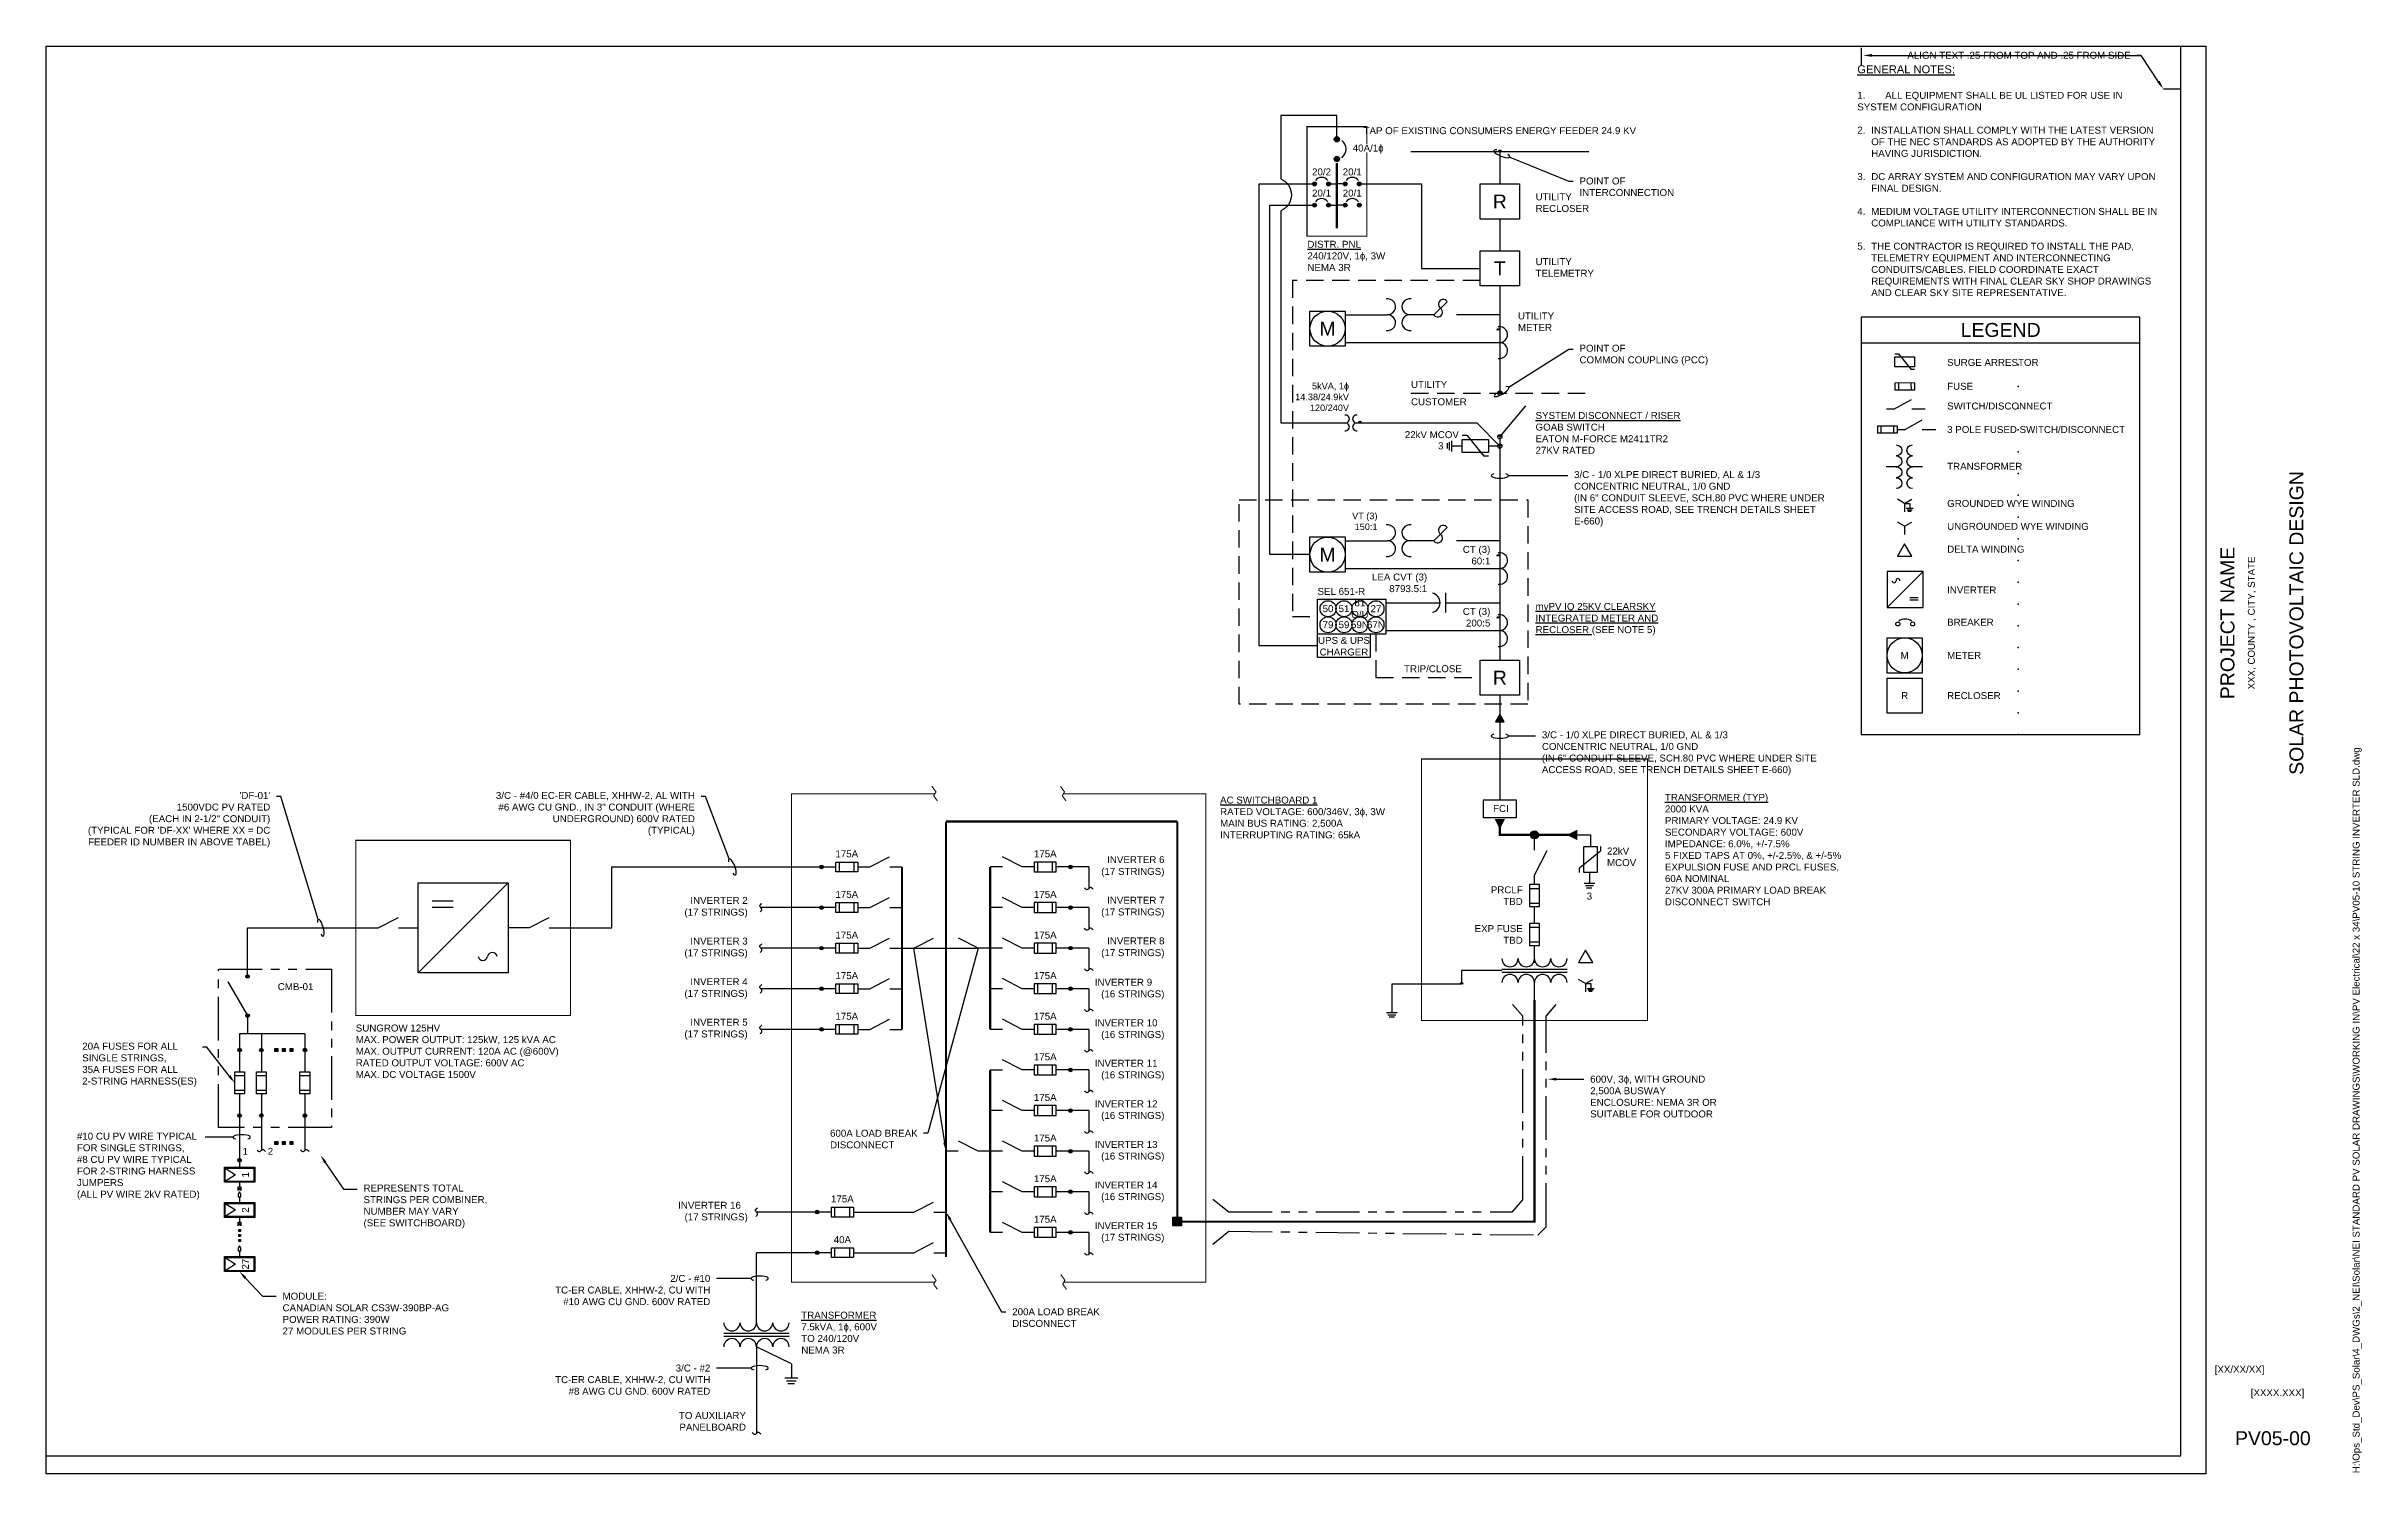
# Paper-space layout 'PV05-10 STRING INVERTER SLD' of a CAD drawing. Header units: feet, sheet in inches. Extents: x 0.9 to 34.1, y 1.2 to 21.7.
# The model-space entities are those that its viewports show. They can reach past a viewport. Long polylines and large blocks are cut down to what shows.
import ezdxf
from ezdxf import colors
from ezdxf.entities.mleader import LeaderData, LeaderLine
from ezdxf.enums import TextEntityAlignment as Align
from ezdxf.math import Vec2, Vec3

# ---------------------------------------------------------------- set-up
doc = ezdxf.new("R2010")
doc.units = ezdxf.units.FT
doc.header["$MEASUREMENT"] = 0
doc.linetypes.add('DASHED2', pattern=[0.375, 0.25, -0.125])
doc.linetypes.add('PHANTOM2', pattern=[1.25, 0.625, -0.125, 0.125, -0.125, 0.125, -0.125])
for name, color, linetype in [('E-1LIN', 4, 'Continuous'), ('E-1LIN-CABL-OH', 4, 'Continuous'), ('E-1LIN-DC-FUSE-355', 170, 'Continuous'), ('E-1LIN-EQPM-COMB-ENCL', 8, 'PHANTOM2'), ('E-1LIN-EQPM-ENCL', 8, 'PHANTOM2'), ('E-1LIN-FUSE', 170, 'Continuous'), ('E-ARRAY-MODULE', 170, 'Continuous'), ('E-TEXT', 7, 'Continuous'), ('G-ANNO-TEXT', 1, 'Continuous'), ('G-ANNO-TTBL', 1, 'Continuous'), ('G-ANNO-TTLB', 165, 'Continuous')]:
    doc.layers.add(name, color=color, linetype=linetype)
doc.layers.add('G-NPLT', color=67, linetype='Continuous', plot=False)
doc.layers.add('VP', color=31, linetype='Continuous', plot=False)
doc.styles.add('NEI-A', font='arial.ttf')

psp = doc.layouts.new('PV05-10 STRING INVERTER SLD')

# ---------------------------------------------------------------- texts
at = {"layer": 'G-ANNO-TTBL', "style": 'NEI-A'}
psp.add_text('XXX, COUNTY , CITY, STATE', height=0.1, rotation=90, dxfattribs=at).set_placement((32.539, 13.418), align=Align.MIDDLE)
at = {"layer": 'G-ANNO-TTBL', "char_height": 0.2, "attachment_point": 5, "rotation": 90, "style": 'NEI-A'}
for s, insert in [('SOLAR PHOTOVOLTAIC DESIGN\\P\xa0', (33.344, 13.418)), ('PROJECT NAME', (32.189, 13.418))]:
    psp.add_mtext_dynamic_manual_height_columns(s, width=7.8846, gutter_width=0.5, heights=[0], dxfattribs=dict(at, insert=insert))
at = {"layer": 'G-ANNO-TTBL', "style": 'NEI-A'}
for s, width, insert, char_height, attachment_point in [('[XX/XX/XX]', 0.85482, (32.004, 2.685), 0.1, 4), ('[XXXX.XXX]', 0.85482, (32.906, 2.349), 0.1, 5), ('PV05-00', 1.7218, (32.839, 1.709), 0.2, 5)]:
    psp.add_mtext_dynamic_manual_height_columns(s, width=width, gutter_width=0.5, heights=[0], dxfattribs=dict(at, insert=insert, char_height=char_height, attachment_point=attachment_point))
at = {"layer": 'G-NPLT', "insert": (33.984, 1.207), "char_height": 0.1, "width": 13.97168, "attachment_point": 1, "rotation": 90, "style": 'NEI-A'}
psp.add_mtext('H:\\\\Ops_Std_Dev\\\\PS_Solar\\\\4_DWGs\\\\2_NEI\\\\Solar\\\\NEI STANDARD PV SOLAR DRAWINGS\\\\WORKING IN\\\\PV Electrical\\\\22 x 34\\\\PV05-10 STRING INVERTER SLD.dwg', dxfattribs=at)

msp = doc.modelspace()

# ---------------------------------------------------------------- texts
at = {"layer": 'G-ANNO-TEXT', "char_height": 0.1, "style": 'NEI-A'}
for s, width, gutter_width, insert, attachment_point in [('{\\H1.14286x;\\LGENERAL NOTES:\\l\\P\\P\\pxi-2,l2,t2;}1.^IALL EQUIPMENT SHALL BE UL LISTED FOR USE IN SYSTEM CONFIGURATION\\P\\pi0,l0,ql,tz;\\P\\pi-2,l2,q*,t2;2.^IINSTALLATION SHALL COMPLY WITH THE LATEST VERSION OF THE NEC STANDARDS AS ADOPTED BY THE AUTHORITY HAVING JURISDICTION.\\P\\pi0,l0,ql,tz;\\P\\pi-2,l2,q*,t2;{\\A1;3.^IDC ARRAY SYSTEM AND CONFIGURATION MAY VARY UPON FINAL DESIGN.\\P\\pi0,l0,ql,tz;\\P\\pi-2,l2,q*,t2;4.^IMEDIUM VOLTAGE UTILITY INTERCONNECTION SHALL BE IN COMPLIANCE WITH UTILITY STANDARDS.\\P\\pi0,l0,ql,tz;\\P\\pi-2,l2,q*,t2;5.^ITHE CONTRACTOR IS REQUIRED TO INSTALL THE PAD, TELEMETRY EQUIPMENT AND INTERCONNECTING CONDUITS/CABLES. FIELD COORDINATE EXACT REQUIREMENTS WITH FINAL CLEAR SKY SHOP DRAWINGS AND CLEAR SKY SITE REPRESENTATIVE.}', 4.37916, 0.937, (50.272, 86.639), 1), ('\\pxqc;3', 0.27673, 0.469, (44.293, 81.173), 5), ('{\\LAC SWITCHBOARD 1\\P}RATED VOLTAGE: 600/346V, 3ɸ, 3W\\PMAIN BUS RATING: 2,500A\\PINTERRUPTING RATING: 65kA', 2.94221, 0.469, (41.126, 76.137), 1), ('FCI', 0.22603, 1, (45.044, 76.016), 1), ('\\pxqr;PRCLF ^JTBD', 0.49511, 0.469, (45.47, 74.714), 6), ('\\pxqc;3', 0.27673, 0.469, (46.427, 74.707), 5), ('\\pxqr;EXP FUSE^JTBD', 0.74876, 0.469, (45.47, 74.157), 6), ('INVERTER 9\\P\\pxqr;(16 STRINGS)', 0.99968, 0.469, (39.327, 73.372), 4), ('SUNGROW 125HV\\PMAX. POWER OUTPUT: 125kW, 125 kVA AC\\PMAX. OUTPUT CURRENT: 120A AC (@600V)\\PRATED OUTPUT VOLTAGE: 600V AC\\PMAX. DC VOLTAGE 1500V', 3.32207, 0.469, (28.719, 72.863), 1), ('INVERTER 10\\P\\pxqr;(16 STRINGS)', 0.99968, 0.469, (39.327, 72.789), 4), ('INVERTER 11\\P\\pxqr;(16 STRINGS)', 0.99968, 0.469, (39.327, 72.209), 4), ('INVERTER 12\\P\\pxqr;(16 STRINGS)', 0.99968, 0.469, (39.327, 71.626), 4), ('INVERTER 13\\P\\pxqr;(16 STRINGS)', 0.99968, 0.469, (39.327, 71.043), 4), ('INVERTER 14\\P\\pxqr;(16 STRINGS)', 0.99968, 0.469, (39.327, 70.46), 4), ('INVERTER 16\\P\\pxqr;(17 STRINGS)', 0.99968, 0.469, (33.347, 70.169), 4), ('INVERTER 15\\P\\pxqr;(17 STRINGS)', 0.99968, 0.469, (39.327, 69.876), 4), ('\\pxqr;TO AUXILIARY PANELBOARD', 0.99968, 0.469, (34.32, 67.164), 6)]:
    msp.add_mtext_dynamic_manual_height_columns(s, width=width, gutter_width=gutter_width, heights=[0], dxfattribs=dict(at, insert=insert, attachment_point=attachment_point))
for s, insert, width, attachment_point, line_spacing_factor in [('TAP OF EXISTING CONSUMERS ENERGY FEEDER 24.9 KV', (45.141, 85.649), 3.7124, 8, 1.233504), ('\\pxqr;INVERTER 6 (17 STRINGS)', (39.827, 75.281), 1.00107, 2, 1.010232), ('\\pxqr;INVERTER 2 (17 STRINGS)', (33.844, 74.696), 1.00107, 2, 1.010232), ('\\pxqr;INVERTER 7 (17 STRINGS)', (39.827, 74.698), 1.00107, 2, 1.010232), ('\\pxqr;INVERTER 8 (17 STRINGS)', (39.827, 74.114), 1.00107, 2, 1.010232), ('\\pxqr;INVERTER 3\\P(17 STRINGS)', (33.844, 74.112), 1.00107, 2, 1.010232), ('\\pxqr;INVERTER 4 (17 STRINGS)', (33.844, 73.529), 1.00107, 2, 1.010232), ('\\pxqr;INVERTER 5 (17 STRINGS)', (33.844, 72.946), 1.00107, 2, 1.010232)]:
    msp.add_mtext(s, dxfattribs=dict(at, insert=insert, width=width, attachment_point=attachment_point, line_spacing_factor=line_spacing_factor))
at = {"layer": 'G-ANNO-TEXT', "style": 'NEI-A'}
for s, insert, char_height, width, attachment_point in [('\\pxqc;20/2', (42.582, 85.057), 0.1, 0.27325, 8), ('\\pxqc;20/1', (43.022, 85.057), 0.1, 0.27325, 8), ('\\pxqc;20/1', (42.582, 84.753), 0.1, 0.27325, 8), ('\\pxqc;20/1', (43.022, 84.753), 0.1, 0.27325, 8), ('R', (45.141, 84.683), 0.2, 0.10952, 5), ('UTILITY \\PRECLOSER', (45.654, 84.666), 0.1, 1.86505, 4), ('\\pxql;{\\LDISTR. PNL\\P}240/120V, 1ɸ, 3W\\PNEMA 3R', (42.379, 84.119), 0.1, 1.22188, 1), ('T', (45.141, 83.722), 0.2, 0.10952, 5), ('UTILITY \\PTELEMETRY', (45.654, 83.736), 0.1, 1.86505, 4), ('UTILITY \\PMETER', (45.401, 82.957), 0.1, 1.86505, 4), ('M', (42.668, 82.857), 0.2, 0.10952, 5), ('UTILITY', (43.866, 82.056), 0.1, 1.86505, 4), ('SURGE ARRESTOR', (51.562, 82.422), 0.1, 1.43426, 1), ('5kVA, 1ɸ\\P14.38/24.9kV\\P120/240V', (42.976, 81.672), 0.0938, 1.86505, 9), ('CUSTOMER', (43.866, 81.806), 0.1, 1.86505, 4), ('SWITCH/DISCONNECT', (51.562, 81.796), 0.1, 1.65366, 1), ('FUSE', (51.562, 82.079), 0.1, 0.40049, 1), ('\\pxql;{\\LSYSTEM DISCONNECT / RISER\\P}GOAB SWITCH\\PEATON M-FORCE M2411TR2\\P27KV RATED', (45.654, 81.36), 0.1, 2.34722, 4), ('3 POLE FUSED SWITCH/DISCONNECT', (51.562, 81.459), 0.1, 3.06347, 1), ('\\A1;22kV MCOV', (44.553, 81.334), 0.1, 1.86505, 6), ('TRANSFORMER', (51.562, 80.93), 0.1, 1.17935, 1), ('VT (3)\\P150:1', (43.385, 79.963), 0.0938, 1.86505, 9), ('GROUNDED WYE WINDING', (51.562, 80.397), 0.1, 2.01395, 1), ('UNGROUNDED WYE WINDING', (51.562, 80.068), 0.1, 2.75239, 1), ('M', (42.668, 79.612), 0.2, 0.10952, 5), ('CT (3)\\P60:1', (45.005, 79.603), 0.1, 1.86505, 6), ('DELTA WINDING', (51.562, 79.74), 0.1, 1.9447, 1), ('SEL 651-R', (42.524, 79.032), 0.1, 1.86505, 7), ('LEA CVT (3)\\P8793.5:1', (44.098, 79.072), 0.1, 1.86505, 9), ('INVERTER', (51.562, 79.154), 0.1, 0.77189, 1), ('50', (42.675, 78.835), 0.1, 0.10952, 5), ('51', (42.904, 78.835), 0.1, 0.10952, 5), ('81\\PO/U', (43.133, 78.835), 0.1, 0.10952, 5), ('27', (43.363, 78.835), 0.1, 0.10952, 5), ('\\A1;CT (3)\\P200:5', (45.005, 78.712), 0.1, 1.86505, 6), ('\\pxql;{\\LmyPV IQ 25KV CLEARSKY INTEGRATED METER AND RECLOSER} (SEE NOTE 5)', (45.654, 78.686), 0.1, 2.41931, 4), ('79', (42.675, 78.605), 0.1, 0.10952, 5), ('59', (42.904, 78.605), 0.1, 0.10952, 5), ('59N', (43.133, 78.605), 0.1, 0.10952, 5), ('67N', (43.363, 78.605), 0.1, 0.10952, 5), ('BREAKER', (51.562, 78.691), 0.1, 0.72958, 1), ('UPS & UPS CHARGER', (42.904, 78.296), 0.1, 0.85422, 5), ('M', (50.952, 78.164), 0.1, 0.10952, 5), ('METER', (51.562, 78.214), 0.1, 0.72958, 1), ('\\A1;TRIP/CLOSE', (44.596, 77.922), 0.1, 1.86505, 9), ('R', (45.141, 77.845), 0.2, 0.10952, 5), ('R', (50.952, 77.587), 0.1, 0.10952, 5), ('RECLOSER', (51.562, 77.637), 0.1, 0.72958, 1), ('\\pxql;{\\LTRANSFORMER (TYP)\\P}2000 KVA\\PPRIMARY VOLTAGE: 24.9 KV\\PSECONDARY VOLTAGE: 600V\\PIMPEDANCE: 6.0%, +/-7.5%\\P5 FIXED TAPS AT 0%, +/-2.5%, & +/-5%\\P\\pq*;EXPULSION FUSE AND PRCL FUSES, 60A NOMINAL\\P\\pql;27KV 300A PRIMARY LOAD BREAK DISCONNECT SWITCH', (47.511, 76.176), 0.1, 2.76315, 1), ('175A', (35.767, 75.264), 0.1, 0.31641, 8), ('175A', (38.616, 75.264), 0.1, 0.31641, 8), ('\\A1;\\pxql;22kV MCOV', (47.213, 75.271), 0.1, 0.5334, 6), ('175A', (35.767, 74.681), 0.1, 0.31641, 8), ('175A', (38.616, 74.681), 0.1, 0.31641, 8), ('175A', (35.767, 74.097), 0.1, 0.31641, 8), ('175A', (38.616, 74.097), 0.1, 0.31641, 8), ('175A', (35.767, 73.514), 0.1, 0.31641, 8), ('175A', (38.616, 73.514), 0.1, 0.31641, 8), ('175A', (35.767, 72.931), 0.1, 0.31641, 8), ('175A', (38.616, 72.931), 0.1, 0.31641, 8), ('175A', (38.616, 72.348), 0.1, 0.31641, 8), ('175A', (38.616, 71.765), 0.1, 0.31641, 8), ('175A', (38.616, 71.182), 0.1, 0.31641, 8), ('175A', (38.616, 70.598), 0.1, 0.31641, 8), ('175A', (35.704, 70.307), 0.1, 0.31641, 8), ('40A', (35.704, 69.723), 0.1, 0.31641, 8), ('175A', (38.616, 70.015), 0.1, 0.31641, 8), ('\\pxql;{\\LTRANSFORMER\\P}7.5kVA, 1ɸ, 600V\\PTO 240/120V\\PNEMA 3R', (35.114, 68.438), 0.1, 1.50037, 4)]:
    msp.add_mtext(s, dxfattribs=dict(at, insert=insert, char_height=char_height, width=width, attachment_point=attachment_point))

# ---------------------------------------------------------------- blocks, each defined once
blk = doc.blocks.new('*U9')
blk.add_lwpolyline([(-2, -5.995), (2, -5.995), (2, 0), (-2, 0)], close=True)
blk.add_lwpolyline([(-2, -0.37), (2, -0.37)])
at = {"layer": 'G-NPLT'}
for p in [(0.25, -0.6825), (0.25, -0.995), (0.25, -1.3075), (0.25, -1.62), (0.25, -1.9325), (0.25, -2.245), (0.25, -2.5575), (0.25, -2.87), (0.25, -3.1825), (0.25, -3.495), (0.25, -3.8075), (0.25, -4.12), (0.25, -4.4325), (0.25, -4.745), (0.25, -5.0575), (0.25, -5.37), (0.25, -5.6825), (0.25, -5.995)]:
    blk.add_point(p, dxfattribs=at)
at = {"layer": 'G-ANNO-TEXT', "insert": (0, -0.185), "char_height": 0.2, "attachment_point": 5, "style": 'NEI-A'}
blk.add_mtext_dynamic_manual_height_columns('LEGEND', width=3.607448, gutter_width=0.625, heights=[0], dxfattribs=at)
blk = doc.blocks.new('A$C842ad1d9')
for points in [[(-0.469, -0.151), (0.469, -0.151)], [(-0.469, -0.194), (0.469, -0.194)]]:
    blk.add_lwpolyline(points)
for centre, start, end in [((-0.352, 0), 180, 0), ((-0.117, 0), 180, 0), ((0.117, 0), 180, 0), ((0.352, 0), 180, 0), ((-0.352, -0.345), 0, 180), ((-0.117, -0.345), 0, 180), ((0.117, -0.345), 0, 180), ((0.352, -0.345), 0, 180)]:
    blk.add_arc(centre, 0.117, start, end)
blk = doc.blocks.new('Equipment Callout Arrowhead')
at = {"color": 0}
blk.add_ellipse((0, 0), major_axis=(0.99, 0), ratio=0.28679, start_param=-0.799881, end_param=3.941473, dxfattribs=at)
blk = doc.blocks.new('A$C4f8bfd34')
at = {"start_tangent": (-0.889861, -0.85957), "end_tangent": (-0.954311, -0.827045)}
blk.add_spline([(0.008, 0.062), (-0.017, 0.022), (0.014, -0.02), (-0.014, -0.06)], degree=3, dxfattribs=at)
blk = doc.blocks.new('_None')

# ---------------------------------------------------------------- hatches: boundary and pattern name
at = {"layer": 'E-1LIN'}
h = msp.add_hatch(color=256, dxfattribs=at)
h.dxf.hatch_style = 1
edge = h.paths.add_edge_path()
edge.add_arc((42.802, 85.576), 0.038, 0, 360)
h = msp.add_hatch(color=256, dxfattribs=at)
h.dxf.hatch_style = 1
edge = h.paths.add_edge_path()
edge.add_arc((42.802, 85.294), 0.038, 0, 360)
at = {"layer": 'E-1LIN', "linetype": 'Continuous'}
h = msp.add_hatch(color=256, dxfattribs=at)
h.dxf.hatch_style = 1
edge = h.paths.add_edge_path()
edge.add_arc((42.48, 84.935), 0.0274, 0, 360)
at = {"layer": 'E-1LIN'}
h = msp.add_hatch(color=256, dxfattribs=at)
h.dxf.hatch_style = 1
edge = h.paths.add_edge_path()
edge.add_arc((42.683, 84.935), 0.0274, 0, 360)
h = msp.add_hatch(color=256, dxfattribs=at)
h.dxf.hatch_style = 1
edge = h.paths.add_edge_path()
edge.add_arc((42.922, 84.935), 0.0274, 0, 360)
at = {"layer": 'E-1LIN', "linetype": 'Continuous'}
h = msp.add_hatch(color=256, dxfattribs=at)
h.dxf.hatch_style = 1
edge = h.paths.add_edge_path()
edge.add_arc((43.124, 84.935), 0.0274, 0, 360)
h = msp.add_hatch(color=256, dxfattribs=at)
h.dxf.hatch_style = 1
edge = h.paths.add_edge_path()
edge.add_arc((42.48, 84.631), 0.0274, 0, 360)
at = {"layer": 'E-1LIN'}
h = msp.add_hatch(color=256, dxfattribs=at)
h.dxf.hatch_style = 1
edge = h.paths.add_edge_path()
edge.add_arc((42.683, 84.631), 0.0274, 0, 360)
h = msp.add_hatch(color=256, dxfattribs=at)
h.dxf.hatch_style = 1
edge = h.paths.add_edge_path()
edge.add_arc((42.922, 84.631), 0.0274, 0, 360)
at = {"layer": 'E-1LIN', "linetype": 'Continuous'}
h = msp.add_hatch(color=256, dxfattribs=at)
h.dxf.hatch_style = 1
edge = h.paths.add_edge_path()
edge.add_arc((43.124, 84.631), 0.0274, 0, 360)
at = {"layer": 'E-1LIN'}
h = msp.add_hatch(color=256, dxfattribs=at)
h.dxf.hatch_style = 1
h.paths.add_polyline_path([(45.141, 77.321), (45.079, 77.212), (45.204, 77.212)])
at = {"layer": 'E-1LIN', "transparency": 33554687}
h = msp.add_hatch(color=256, dxfattribs=at)
h.dxf.hatch_style = 1
h.paths.add_polyline_path([(45.696, 75.587, 1), (45.58, 75.587, 1)])
at = {"layer": 'E-1LIN'}
h = msp.add_hatch(color=256, dxfattribs=at)
h.dxf.hatch_style = 1
h.paths.add_polyline_path([(35.406, 75.1, 1), (35.406, 75.153, 1)])
h = msp.add_hatch(color=256, dxfattribs=at)
h.dxf.hatch_style = 1
h.paths.add_polyline_path([(38.978, 75.1, -1), (38.978, 75.153, -1)])
h = msp.add_hatch(color=256, dxfattribs=at)
h.dxf.hatch_style = 1
h.paths.add_polyline_path([(35.406, 74.517, 1), (35.406, 74.57, 1)])
h = msp.add_hatch(color=256, dxfattribs=at)
h.dxf.hatch_style = 1
h.paths.add_polyline_path([(38.978, 74.517, -1), (38.978, 74.57, -1)])
h = msp.add_hatch(color=256, dxfattribs=at)
h.dxf.hatch_style = 1
h.paths.add_polyline_path([(35.406, 73.934, 1), (35.406, 73.986, 1)])
h = msp.add_hatch(color=256, dxfattribs=at)
h.dxf.hatch_style = 1
h.paths.add_polyline_path([(38.978, 73.934, -1), (38.978, 73.986, -1)])
h = msp.add_hatch(color=256, dxfattribs=at)
h.dxf.hatch_style = 1
h.paths.add_polyline_path([(35.406, 73.351, 1), (35.406, 73.403, 1)])
h = msp.add_hatch(color=256, dxfattribs=at)
h.dxf.hatch_style = 1
h.paths.add_polyline_path([(38.978, 73.351, -1), (38.978, 73.403, -1)])
h = msp.add_hatch(color=256, dxfattribs=at)
h.dxf.hatch_style = 1
h.paths.add_polyline_path([(35.406, 72.768, 1), (35.406, 72.82, 1)])
h = msp.add_hatch(color=256, dxfattribs=at)
h.dxf.hatch_style = 1
h.paths.add_polyline_path([(38.978, 72.768, -1), (38.978, 72.82, -1)])
h = msp.add_hatch(color=256, dxfattribs=at)
h.dxf.hatch_style = 1
h.paths.add_polyline_path([(38.978, 72.184, -1), (38.978, 72.237, -1)])
h = msp.add_hatch(color=256, dxfattribs=at)
h.dxf.hatch_style = 1
h.paths.add_polyline_path([(38.978, 71.601, -1), (38.978, 71.654, -1)])
h = msp.add_hatch(color=256, dxfattribs=at)
h.dxf.hatch_style = 1
h.paths.add_polyline_path([(38.978, 71.018, -1), (38.978, 71.071, -1)])
h = msp.add_hatch(color=256, dxfattribs=at)
h.dxf.hatch_style = 1
h.paths.add_polyline_path([(38.978, 70.435, -1), (38.978, 70.487, -1)])
h = msp.add_hatch(color=256, dxfattribs=at)
h.dxf.hatch_style = 1
h.paths.add_polyline_path([(35.342, 70.143, 1), (35.342, 70.196, 1)])
h = msp.add_hatch(color=256, dxfattribs=at)
h.dxf.hatch_style = 1
h.paths.add_polyline_path([(38.978, 69.852, -1), (38.978, 69.904, -1)])
h = msp.add_hatch(color=256, dxfattribs=at)
h.dxf.hatch_style = 1
h.paths.add_polyline_path([(40.449, 70.095), (40.449, 69.972), (40.572, 69.972), (40.572, 70.095)])
h = msp.add_hatch(color=256, dxfattribs=at)
h.dxf.hatch_style = 1
h.paths.add_polyline_path([(35.342, 69.56, 1), (35.342, 69.612, 1)])

# ---------------------------------------------------------------- linework, layer by layer
for p, q in [((44.192, 83.057), (44.385, 83.244)), ((42.92, 83.057), (43.526, 83.057)), ((44.192, 83.057), (43.852, 83.057)), ((45.141, 83.057), (44.521, 83.057)), ((45.141, 82.963), (45.141, 82.963)), ((42.92, 82.657), (45.141, 82.657)), ((45.141, 81.931), (45.141, 81.931)), ((45.141, 81.305), (45.514, 81.749)), ((42.92, 79.812), (43.526, 79.812)), ((44.192, 79.812), (43.852, 79.812)), ((44.192, 79.812), (44.385, 80)), ((45.141, 79.812), (44.521, 79.812)), ((45.141, 79.718), (45.141, 79.718)), ((42.92, 79.412), (45.141, 79.412)), ((43.505, 78.921), (44.283, 78.921)), ((44.363, 79.061), (44.363, 78.781)), ((44.363, 78.921), (45.141, 78.921)), ((43.505, 78.521), (45.134, 78.521)), ((45.141, 77.321), (45.141, 76.088)), ((39.24, 75.127), (38.774, 75.127)), ((46.35, 74.892), (46.503, 74.892)), ((46.369, 74.858), (46.484, 74.858)), ((46.386, 74.828), (46.463, 74.828)), ((46.427, 75.047), (46.427, 74.892)), ((35.609, 74.543), (34.533, 74.543)), ((39.24, 74.543), (38.774, 74.543)), ((35.609, 73.96), (34.533, 73.96)), ((39.24, 73.96), (38.774, 73.96)), ((35.609, 73.377), (34.533, 73.377)), ((39.24, 73.377), (38.774, 73.377)), ((43.592, 73.442), (43.592, 73.037)), ((46.397, 73.382), (46.493, 73.382)), ((46.409, 73.361), (46.481, 73.361)), ((46.42, 73.342), (46.468, 73.342)), ((35.609, 72.794), (34.533, 72.794)), ((39.24, 72.794), (38.774, 72.794)), ((43.516, 73.037), (43.669, 73.037)), ((43.535, 73.003), (43.649, 73.003)), ((43.552, 72.973), (43.629, 72.973)), ((39.24, 72.211), (38.774, 72.211)), ((39.24, 71.628), (38.774, 71.628)), ((39.24, 71.044), (38.774, 71.044)), ((39.24, 70.461), (38.774, 70.461)), ((35.546, 70.169), (34.47, 70.169)), ((39.24, 69.878), (38.774, 69.878)), ((35.546, 69.586), (34.47, 69.586)), ((34.47, 68.235), (34.47, 66.99))]:
    msp.add_line(p, q, dxfattribs=at)
at = {"layer": 'E-1LIN', "linetype": 'DASHED2'}
for p, q in [((43.363, 78.47), (43.363, 77.845)), ((43.363, 77.845), (44.859, 77.845))]:
    msp.add_line(p, q, dxfattribs=at)
at = {"layer": 'E-1LIN', "const_width": 0.0312}
for points in [[(42.802, 85.238), (42.802, 84.299)], [(45.141, 75.817), (45.141, 75.587), (46.134, 75.587)]]:
    msp.add_lwpolyline(points, dxfattribs=at)
at = {"layer": 'E-1LIN', "linetype": 'ByBlock'}
for points in [[(42.71, 84.935), (42.787, 84.935)], [(42.894, 84.935), (42.818, 84.935)], [(42.71, 84.631), (42.787, 84.631)], [(42.894, 84.631), (42.818, 84.631)]]:
    msp.add_lwpolyline(points, dxfattribs=at)
at = {"layer": 'E-1LIN'}
for points in [[(44.859, 84.936), (45.424, 84.936), (45.424, 84.431), (44.859, 84.431)], [(44.859, 83.975), (45.424, 83.975), (45.424, 83.47), (44.859, 83.47)], [(42.415, 83.109), (42.92, 83.109), (42.92, 82.605), (42.415, 82.605)], [(42.415, 79.865), (42.92, 79.865), (42.92, 79.36), (42.415, 79.36)], [(44.859, 78.097), (45.424, 78.097), (45.424, 77.593), (44.859, 77.593)], [(44.907, 76.088), (45.376, 76.088), (45.376, 75.831), (44.907, 75.831)], [(46.348, 75.422), (46.536, 75.422), (46.536, 75.047), (46.348, 75.047)], [(29.617, 74.897), (30.905, 74.897), (30.905, 73.607), (29.617, 73.607)], [(40.449, 70.095), (40.572, 70.095), (40.572, 69.972), (40.449, 69.972)]]:
    msp.add_lwpolyline(points, close=True, dxfattribs=at)
for points in [[(45.135, 82.833, 0.0307, 0.0307, 1), (45.104, 82.833, 0, 0, 0)], [(45.157, 81.931, 0.0307, 0.0307, 1), (45.126, 81.931, 0, 0, 0)], [(45.157, 81.305, 0.0307, 0.0307, 1), (45.126, 81.305, 0, 0, 0)], [(45.135, 79.588, 0.0307, 0.0307, 1), (45.104, 79.588, 0, 0, 0)], [(45.135, 78.697, 0.0307, 0.0307, 1), (45.104, 78.697, 0, 0, 0)]]:
    msp.add_lwpolyline(points, format="xyseb", dxfattribs=at)
at = {"layer": 'E-1LIN', "linetype": 'DASHED2'}
msp.add_lwpolyline([(41.398, 80.397), (45.544, 80.397), (45.544, 77.463), (41.398, 77.463)], close=True, dxfattribs=at)
at = {"layer": 'E-1LIN'}
for points in [[(42.524, 78.972), (43.505, 78.972), (43.505, 78.47), (42.524, 78.47)], [(43.279, 78.47), (43.279, 78.134), (42.524, 78.134), (42.524, 78.972)], [(45.141, 77.321), (45.079, 77.212), (45.204, 77.212), (45.141, 77.321)], [(46.253, 75.587), (46.442, 75.587), (46.442, 75.422)], [(32.395, 74.252), (32.395, 75.127), (35.609, 75.127)], [(39.24, 75.127), (39.24, 74.814)], [(46.286, 75.112), (46.586, 75.357)], [(46.586, 75.422), (46.586, 75.357)], [(30.906, 74.897), (29.615, 73.607)], [(46.286, 75.047), (46.286, 75.112)], [(29.817, 74.638), (30.117, 74.638)], [(29.817, 74.55), (30.117, 74.55)], [(39.24, 74.543), (39.24, 74.231)], [(45.638, 74.315), (45.638, 74.556)], [(29.33, 74.397), (29.046, 74.252)], [(29.333, 74.252), (29.617, 74.252)], [(31.492, 74.397), (31.207, 74.252), (30.905, 74.252)], [(31.494, 74.252), (32.395, 74.252)], [(39.24, 73.96), (39.24, 73.648)], [(45.638, 73.751), (45.638, 73.998)], [(46.268, 73.753), (46.475, 73.753), (46.372, 73.932), (46.268, 73.753)], [(45.169, 73.637), (44.592, 73.637), (44.592, 73.442), (43.592, 73.442)], [(45.169, 73.659), (46.107, 73.659)], [(45.169, 73.616), (46.107, 73.616)], [(45.638, 72.92), (45.638, 73.465)], [(46.372, 73.452), (46.268, 73.511)], [(46.372, 73.452), (46.475, 73.511)], [(46.372, 73.452), (46.372, 73.333)], [(46.372, 73.452), (46.445, 73.452), (46.445, 73.382)], [(39.24, 73.377), (39.24, 73.065)], [(39.24, 72.794), (39.24, 72.482)], [(39.24, 72.211), (39.24, 71.898)], [(39.24, 71.628), (39.24, 71.315)], [(39.24, 71.044), (39.24, 70.732)], [(39.24, 70.461), (39.24, 70.149)], [(39.24, 69.878), (39.24, 69.566)], [(34.47, 68.58), (34.47, 69.586)], [(34.972, 67.988), (34.47, 68.235)], [(34.972, 67.988), (34.972, 67.788)], [(34.88, 67.788), (35.063, 67.788)], [(34.903, 67.747), (35.04, 67.747)], [(34.923, 67.71), (35.016, 67.71)]]:
    msp.add_lwpolyline(points, dxfattribs=at)
at = {"layer": 'E-1LIN', "const_width": 0.0312, "flags": 128}
for points in [[(37.192, 75.778), (37.192, 69.526)], [(40.511, 75.778), (37.192, 75.778)], [(40.511, 70.095), (40.511, 75.778)], [(36.559, 75.126), (36.559, 72.793)], [(37.825, 75.126), (37.825, 72.793)], [(40.572, 70.033), (45.638, 70.033), (45.638, 73.215)], [(37.825, 72.21), (37.825, 69.878)]]:
    msp.add_lwpolyline(points, dxfattribs=at)
at = {"layer": 'E-1LIN', "transparency": 33554687}
for points in [[(45.141, 75.817, 0.15, 0, 0), (45.141, 75.667, 0, 0, 0)], [(46.253, 75.587, 0.15, 0, 0), (46.103, 75.587, 0, 0, 0)]]:
    msp.add_lwpolyline(points, format="xyseb", dxfattribs=at)
at = {"layer": 'E-1LIN', "flags": 128}
for points in [[(45.638, 75.367), (45.638, 75.587)], [(35.926, 75.127), (36.096, 75.127), (36.381, 75.271)], [(36.383, 75.126), (36.559, 75.126)], [(38, 75.126), (37.825, 75.126)], [(38.458, 75.127), (38.287, 75.127), (38.003, 75.271)], [(45.638, 74.872), (45.638, 75.008), (45.819, 75.364)], [(35.926, 74.543), (36.096, 74.543), (36.381, 74.688)], [(36.383, 74.543), (36.559, 74.543)], [(38, 74.543), (37.825, 74.543)], [(38.458, 74.543), (38.287, 74.543), (38.003, 74.688)], [(35.926, 73.96), (36.096, 73.96), (36.381, 74.105)], [(36.383, 73.96), (36.729, 73.96)], [(36.729, 73.96), (37.014, 74.104)], [(37.016, 73.959), (37.367, 73.959)], [(38, 73.96), (37.654, 73.96), (37.37, 74.104)], [(38.458, 73.96), (38.287, 73.96), (38.003, 74.105)], [(35.926, 73.377), (36.096, 73.377), (36.381, 73.522)], [(38.458, 73.377), (38.287, 73.377), (38.003, 73.522)], [(36.383, 73.377), (36.559, 73.377)], [(38, 73.377), (37.825, 73.377)], [(35.926, 72.794), (36.096, 72.794), (36.381, 72.938)], [(36.383, 72.793), (36.559, 72.793)], [(38, 72.793), (37.825, 72.793)], [(38.458, 72.794), (38.287, 72.794), (38.003, 72.938)], [(38, 72.21), (37.825, 72.21)], [(38.458, 72.211), (38.287, 72.211), (38.003, 72.355)], [(38, 71.627), (37.825, 71.627)], [(38.458, 71.628), (38.287, 71.628), (38.003, 71.772)], [(38, 71.044), (37.654, 71.044), (37.37, 71.188)], [(38.458, 71.044), (38.287, 71.044), (38.003, 71.189)], [(37.367, 71.044), (37.192, 71.044)], [(38, 70.461), (37.825, 70.461)], [(38.458, 70.461), (38.287, 70.461), (38.003, 70.606)], [(35.862, 70.169), (36.729, 70.169), (37.014, 70.314)], [(37.016, 70.169), (37.192, 70.169)], [(38, 69.878), (37.825, 69.878)], [(38.458, 69.878), (38.287, 69.878), (38.003, 70.022)], [(35.862, 69.586), (36.729, 69.586), (37.014, 69.731)], [(37.016, 69.586), (37.192, 69.586)]]:
    msp.add_lwpolyline(points, dxfattribs=at)
at = {"layer": 'E-1LIN', "linetype": 'Continuous'}
for centre, radius in [((42.802, 85.576), 0.038), ((42.802, 85.294), 0.038), ((42.48, 84.935), 0.0274), ((42.683, 84.935), 0.0274), ((42.922, 84.935), 0.0274), ((43.124, 84.935), 0.0274), ((42.48, 84.631), 0.0274), ((42.683, 84.631), 0.0274), ((42.922, 84.631), 0.0274), ((43.124, 84.631), 0.0274)]:
    msp.add_circle(centre, radius, dxfattribs=at)
at = {"layer": 'E-1LIN'}
for centre, radius in [((42.668, 82.857), 0.252), ((45.141, 81.931), 0.0307), ((45.141, 81.305), 0.0307), ((42.668, 79.612), 0.252), ((42.675, 78.835), 0.115), ((42.904, 78.835), 0.115), ((43.133, 78.835), 0.115), ((43.363, 78.835), 0.115), ((42.675, 78.605), 0.115), ((42.904, 78.605), 0.115), ((43.133, 78.605), 0.115), ((43.363, 78.605), 0.115), ((35.406, 75.127), 0.0262), ((38.978, 75.127), 0.0262), ((35.406, 74.543), 0.0262), ((38.978, 74.543), 0.0262), ((35.406, 73.96), 0.0262), ((38.978, 73.96), 0.0262), ((35.406, 73.377), 0.0262), ((38.978, 73.377), 0.0262), ((35.406, 72.794), 0.0262), ((38.978, 72.794), 0.0262), ((38.978, 72.211), 0.0262), ((38.978, 71.628), 0.0262), ((38.978, 71.044), 0.0262), ((38.978, 70.461), 0.0262), ((35.342, 70.169), 0.0262), ((38.978, 69.878), 0.0262), ((35.342, 69.586), 0.0262)]:
    msp.add_circle(centre, radius, dxfattribs=at)
at = {"layer": 'E-1LIN', "transparency": 33554687}
msp.add_circle((45.638, 75.587), 0.0581, dxfattribs=at)
at = {"layer": 'E-1LIN'}
for centre, radius, start, end in [((42.777, 85.436), 0.156, 307.3589, 52.6411), ((42.582, 84.921), 0.109, 35.5426, 144.4574), ((43.022, 84.921), 0.109, 35.5426, 144.4574), ((42.582, 84.617), 0.109, 35.5426, 144.4574), ((43.022, 84.617), 0.109, 35.5426, 144.4574), ((43.53, 83.171), 0.114, 268.2018, 99.3299), ((43.849, 83.171), 0.114, 80.6701, 271.7982), ((44.249, 83.094), 0.0686, 213.1181, 54.9689), ((44.328, 83.207), 0.0686, 33.3499, 234.7371), ((43.53, 82.943), 0.114, 260.6701, 91.7982), ((43.849, 82.943), 0.114, 88.2018, 279.3299), ((45.138, 82.771), 0.114, 268.2018, 99.3299), ((45.138, 82.543), 0.114, 260.6701, 91.7982), ((43.53, 79.926), 0.114, 268.2018, 99.3299), ((43.53, 79.699), 0.114, 260.6701, 91.7982), ((43.849, 79.926), 0.114, 80.6701, 271.7982), ((43.849, 79.699), 0.114, 88.2018, 279.3299), ((44.249, 79.85), 0.0686, 213.1181, 54.9689), ((44.328, 79.962), 0.0686, 33.3499, 234.7371), ((45.138, 79.526), 0.114, 268.2018, 99.3299), ((45.138, 79.299), 0.114, 260.6701, 91.7982), ((44.143, 78.921), 0.141, 282.0434, 77.9566), ((45.138, 78.635), 0.114, 268.2018, 99.3299), ((45.138, 78.407), 0.114, 260.6701, 91.7982), ((30.543, 73.854), 0.0694, 190.5662, 349.4338), ((30.68, 73.829), 0.0694, 10.5662, 169.4338), ((45.287, 73.81), 0.117, 180, 0), ((45.521, 73.81), 0.117, 180, 0), ((45.755, 73.81), 0.117, 180, 0), ((45.99, 73.81), 0.117, 180, 0), ((45.287, 73.465), 0.117, 0, 180), ((45.521, 73.465), 0.117, 0, 180), ((45.755, 73.465), 0.117, 0, 180), ((45.99, 73.465), 0.117, 0, 180)]:
    msp.add_arc(centre, radius, start, end, dxfattribs=at)
at = {"layer": 'E-1LIN-CABL-OH'}
for p, q in [((43.866, 85.399), (46.417, 85.399)), ((45.141, 85.399), (45.141, 84.936)), ((45.141, 84.431), (45.141, 83.975)), ((45.141, 83.47), (45.141, 81.931)), ((44.383, 81.211), (44.383, 81.134)), ((44.413, 81.228), (44.413, 81.114)), ((44.447, 81.247), (44.447, 81.094)), ((44.602, 81.171), (44.447, 81.171)), ((45.141, 81.305), (45.141, 78.097)), ((45.141, 77.593), (45.141, 77.321))]:
    msp.add_line(p, q, dxfattribs=at)
for points in [[(45.157, 85.399, 0.0307, 0.0307, 1), (45.126, 85.399, 0, 0, 0)], [(43.149, 81.503, 0.0307, 0.0307, 1), (43.118, 81.503, 0, 0, 0)], [(45.157, 81.171, 0.0307, 0.0307, 1), (45.126, 81.171, 0, 0, 0)], [(44.608, 73.442, 0.0307, 0.0307, 1), (44.577, 73.442, 0, 0, 0)]]:
    msp.add_lwpolyline(points, format="xyseb", dxfattribs=at)
for points in [[(42.524, 78.302), (41.688, 78.302), (41.688, 84.935), (42.472, 84.935)], [(43.115, 84.935), (44.017, 84.935), (44.017, 83.722), (44.859, 83.722)], [(42.415, 79.612), (41.84, 79.612), (41.84, 84.631), (42.472, 84.631)], [(43.087, 81.503), (44.809, 81.503)], [(44.809, 81.503), (45.141, 81.171)], [(44.602, 81.327), (44.667, 81.327)], [(44.667, 81.327), (44.912, 81.027)], [(45.141, 81.171), (44.977, 81.171)], [(44.977, 81.027), (44.912, 81.027)]]:
    msp.add_lwpolyline(points, dxfattribs=at)
at = {"layer": 'E-1LIN-CABL-OH', "linetype": 'DASHED2'}
msp.add_lwpolyline([(44.859, 83.548), (42.165, 83.548), (42.165, 78.721), (42.524, 78.721)], dxfattribs=at)
at = {"layer": 'E-1LIN-CABL-OH'}
msp.add_lwpolyline([(44.977, 81.264), (44.977, 81.077), (44.602, 81.077), (44.602, 81.264)], close=True, dxfattribs=at)
msp.add_circle((45.141, 81.171), 0.0307, dxfattribs=at)
for centre, start, end in [((42.925, 81.56), 268.2018, 99.3299), ((42.925, 81.446), 260.6701, 91.7982), ((43.085, 81.56), 80.6701, 271.7982), ((43.085, 81.446), 88.2018, 279.3299)]:
    msp.add_arc(centre, 0.0569, start, end, dxfattribs=at)
at = {"layer": 'E-1LIN-EQPM-ENCL', "const_width": 0.0156}
for points in [[(42.373, 85.758), (43.232, 85.758), (43.232, 84.184), (42.373, 84.184)], [(44.015, 76.676), (47.261, 76.676), (47.261, 72.92), (44.015, 72.92)], [(28.719, 75.509), (31.803, 75.509), (31.803, 72.994), (28.719, 72.994)]]:
    msp.add_lwpolyline(points, close=True, dxfattribs=at)
for points in [[(37.031, 69.162), (34.973, 69.162), (34.973, 76.176), (37.031, 76.176)], [(36.988, 76.287), (37.047, 76.204), (37.015, 76.148), (37.069, 76.073)], [(38.834, 76.287), (38.892, 76.204), (38.861, 76.148), (38.915, 76.073)], [(38.882, 69.162), (40.921, 69.162), (40.921, 76.176), (38.877, 76.176)], [(36.988, 69.273), (37.047, 69.19), (37.015, 69.134), (37.069, 69.059)], [(38.84, 69.273), (38.898, 69.19), (38.867, 69.134), (38.921, 69.059)]]:
    msp.add_lwpolyline(points, dxfattribs=at)
at = {"layer": 'E-1LIN-EQPM-ENCL'}
for points in [[(41.021, 70.357), (41.25, 70.171), (45.323, 70.171), (45.473, 70.347), (45.473, 72.982), (45.325, 73.152)], [(41.021, 69.709), (41.25, 69.896), (45.686, 69.84), (45.804, 69.958), (45.804, 72.982), (45.952, 73.152)]]:
    msp.add_lwpolyline(points, dxfattribs=at)
at = {"layer": 'E-1LIN-FUSE'}
for points in [[(35.609, 75.056), (35.609, 75.197), (35.926, 75.197), (35.926, 75.056)], [(38.774, 75.056), (38.774, 75.197), (38.458, 75.197), (38.458, 75.056)], [(45.568, 74.556), (45.709, 74.556), (45.709, 74.872), (45.568, 74.872)], [(35.609, 74.473), (35.609, 74.614), (35.926, 74.614), (35.926, 74.473)], [(38.774, 74.473), (38.774, 74.614), (38.458, 74.614), (38.458, 74.473)], [(45.568, 73.998), (45.709, 73.998), (45.709, 74.315), (45.568, 74.315)], [(35.609, 73.89), (35.609, 74.031), (35.926, 74.031), (35.926, 73.89)], [(38.774, 73.89), (38.774, 74.031), (38.458, 74.031), (38.458, 73.89)], [(35.609, 73.307), (35.609, 73.447), (35.926, 73.447), (35.926, 73.307)], [(38.774, 73.307), (38.774, 73.447), (38.458, 73.447), (38.458, 73.307)], [(35.609, 72.724), (35.609, 72.864), (35.926, 72.864), (35.926, 72.724)], [(38.774, 72.724), (38.774, 72.864), (38.458, 72.864), (38.458, 72.724)], [(38.774, 72.14), (38.774, 72.281), (38.458, 72.281), (38.458, 72.14)], [(38.774, 71.557), (38.774, 71.698), (38.458, 71.698), (38.458, 71.557)], [(38.774, 70.974), (38.774, 71.115), (38.458, 71.115), (38.458, 70.974)], [(38.774, 70.391), (38.774, 70.531), (38.458, 70.531), (38.458, 70.391)], [(35.546, 70.099), (35.546, 70.24), (35.862, 70.24), (35.862, 70.099)], [(38.774, 69.808), (38.774, 69.948), (38.458, 69.948), (38.458, 69.808)], [(35.546, 69.516), (35.546, 69.657), (35.862, 69.657), (35.862, 69.516)]]:
    msp.add_lwpolyline(points, close=True, dxfattribs=at)
for points in [[(35.662, 75.056), (35.662, 75.197)], [(35.873, 75.056), (35.873, 75.197)], [(38.51, 75.056), (38.51, 75.197)], [(38.721, 75.056), (38.721, 75.197)], [(45.568, 74.819), (45.709, 74.819)], [(35.662, 74.473), (35.662, 74.614)], [(35.873, 74.473), (35.873, 74.614)], [(38.51, 74.473), (38.51, 74.614)], [(38.721, 74.473), (38.721, 74.614)], [(45.568, 74.608), (45.709, 74.608)], [(45.568, 74.262), (45.709, 74.262)], [(35.662, 73.89), (35.662, 74.031)], [(35.873, 73.89), (35.873, 74.031)], [(38.51, 73.89), (38.51, 74.031)], [(38.721, 73.89), (38.721, 74.031)], [(45.568, 74.051), (45.709, 74.051)], [(35.662, 73.307), (35.662, 73.447)], [(35.873, 73.307), (35.873, 73.447)], [(38.51, 73.307), (38.51, 73.447)], [(38.721, 73.307), (38.721, 73.447)], [(35.662, 72.724), (35.662, 72.864)], [(35.873, 72.724), (35.873, 72.864)], [(38.51, 72.724), (38.51, 72.864)], [(38.721, 72.724), (38.721, 72.864)], [(38.51, 72.14), (38.51, 72.281)], [(38.721, 72.14), (38.721, 72.281)], [(38.51, 71.557), (38.51, 71.698)], [(38.721, 71.557), (38.721, 71.698)], [(38.51, 70.974), (38.51, 71.115)], [(38.721, 70.974), (38.721, 71.115)], [(38.51, 70.391), (38.51, 70.531)], [(38.721, 70.391), (38.721, 70.531)], [(35.598, 70.099), (35.598, 70.24)], [(35.809, 70.099), (35.809, 70.24)], [(38.51, 69.808), (38.51, 69.948)], [(38.721, 69.808), (38.721, 69.948)], [(35.598, 69.516), (35.598, 69.657)], [(35.809, 69.516), (35.809, 69.657)]]:
    msp.add_lwpolyline(points, dxfattribs=at)
at = {"layer": 'E-TEXT', "linetype": 'DASHED2'}
msp.add_line((43.866, 81.931), (46.417, 81.931), dxfattribs=at)
at = {"layer": 'E-TEXT'}
for points in [[(50.328, 86.892), (50.328, 86.642)], [(54.918, 86.298), (54.668, 86.298)]]:
    msp.add_lwpolyline(points, dxfattribs=at)
at = {"layer": 'G-ANNO-TTLB'}
for p, q in [((51.094, 82.077), (50.811, 82.076)), ((50.811, 82.076), (50.811, 81.974)), ((51.095, 81.975), (50.811, 81.974)), ((50.862, 82.077), (50.862, 81.975)), ((51.043, 82.077), (51.044, 81.975)), ((51.094, 82.077), (51.095, 81.975)), ((50.843, 81.457), (50.56, 81.457)), ((50.56, 81.457), (50.561, 81.355)), ((50.611, 81.457), (50.612, 81.355)), ((50.792, 81.457), (50.793, 81.355)), ((50.843, 81.457), (50.844, 81.355)), ((50.844, 81.355), (50.561, 81.355)), ((50.976, 80.278), (51.072, 80.278)), ((50.988, 80.256), (51.06, 80.256)), ((50.999, 80.237), (51.047, 80.237)), ((51.219, 79.369), (50.702, 78.851)), ((51.028, 78.997), (51.148, 78.997)), ((51.028, 78.961), (51.148, 78.961))]:
    msp.add_line(p, q, dxfattribs=at)
for points in [[(50.813, 82.497), (50.862, 82.497)], [(50.862, 82.497), (51.046, 82.272)], [(51.094, 82.272), (51.046, 82.272)], [(50.796, 81.7), (51.052, 81.841)], [(50.796, 81.7), (50.692, 81.699)], [(50.948, 81.406), (51.204, 81.547)], [(51.247, 81.7), (51.053, 81.7)], [(50.948, 81.406), (50.844, 81.406)], [(51.399, 81.406), (51.205, 81.406)], [(50.832, 80.873), (50.688, 80.873)], [(51.206, 80.873), (51.063, 80.873)], [(50.95, 80.347), (50.847, 80.407)], [(50.95, 80.347), (51.053, 80.407)], [(50.95, 80.347), (50.95, 80.228)], [(50.95, 80.347), (51.024, 80.347), (51.024, 80.278)], [(50.95, 80.019), (50.847, 80.079)], [(50.847, 79.589), (51.053, 79.589), (50.95, 79.767), (50.847, 79.589)], [(50.95, 80.019), (51.053, 80.079)], [(50.95, 80.019), (50.95, 79.9)]]:
    msp.add_lwpolyline(points, dxfattribs=at)
for points in [[(51.094, 82.45), (51.094, 82.31), (50.813, 82.31), (50.813, 82.45)], [(50.702, 78.851), (51.219, 78.851), (51.219, 79.369), (50.702, 79.369)], [(50.7, 78.416), (51.205, 78.416), (51.205, 77.911), (50.7, 77.911)], [(50.7, 77.839), (51.205, 77.839), (51.205, 77.335), (50.7, 77.335)]]:
    msp.add_lwpolyline(points, close=True, dxfattribs=at)
for points in [[(50.832, 81.187, -1), (50.832, 81.03, -1), (50.832, 80.873, -1), (50.832, 80.716, -1), (50.832, 80.559)], [(51.063, 80.559, -1), (51.063, 80.716, -1), (51.063, 80.873, -1), (51.063, 81.03, -1), (51.063, 81.187)]]:
    msp.add_lwpolyline(points, format="xyb", dxfattribs=at)
for centre, radius in [((50.854, 78.616), 0.0287), ((51.067, 78.616), 0.0287), ((50.952, 78.164), 0.252)]:
    msp.add_circle(centre, radius, dxfattribs=at)
for centre, radius, start, end in [((50.803, 79.235), 0.0295, 175.5528, 263.6686), ((50.794, 79.239), 0.0343, 279.6093, 356.3954), ((50.858, 79.239), 0.0295, 96.3314, 184.4472), ((50.849, 79.235), 0.0343, 3.6046, 80.3907), ((50.961, 78.514), 0.172, 57.1187, 122.8813)]:
    msp.add_arc(centre, radius, start, end, dxfattribs=at)

# ---------------------------------------------------------------- block references
at = {"layer": 'E-1LIN'}
for p, rotation in [((39.24, 74.814), 270), ((34.533, 74.543), 180), ((39.24, 74.231), 270), ((34.533, 73.96), 180), ((39.24, 73.648), 270), ((34.533, 73.377), 180), ((34.533, 72.794), 180), ((39.24, 73.065), 270), ((39.24, 72.482), 270), ((39.24, 71.898), 270), ((39.24, 71.315), 270), ((39.24, 70.732), 270), ((34.47, 70.169), 180), ((39.24, 70.149), 270), ((39.24, 69.566), 270), ((34.47, 66.99), 270)]:
    msp.add_blockref('A$C4f8bfd34', p, dxfattribs=dict(at, rotation=rotation))
msp.add_blockref('A$C842ad1d9', (34.47, 68.58), dxfattribs=at)
at = {"layer": 'G-ANNO-TEXT'}
msp.add_blockref('*U9', (52.33, 83.022), dxfattribs=at)

msp.set_redraw_order([(e.dxf.handle, doc.entitydb.next_handle()) for e in msp.query("TEXT MTEXT ATTDEF DIMENSION ARC_DIMENSION")])  # texts and dimensions are drawn at this point

# ---------------------------------------------------------------- leaders
at = {"layer": 'G-ANNO-TEXT'}
ml = msp.add_multileader_mtext('Standard', dxfattribs=at)
ml.set_content('POINT OF \\PINTERCONNECTION', color=256, style='NEI-A')
ml.set_leader_properties()
ml.set_arrow_properties(name='Equipment Callout Arrowhead')
ml.build(insert=Vec2(0, 0))
ml.multileader.update_dxf_attribs({"dogleg_length": 0.0625, "arrow_head_size": 0.125})
ctx = ml.context
ctx.base_point, ctx.char_height, ctx.arrow_head_size, ctx.landing_gap_size, ctx.plane_origin = Vec3(46.195, 84.977), 0.1, 0.125, 0.09, Vec3(45.147, 88.31)
notes = []
notes.append((ctx, [(0, (1, 1, 0), (46.132, 84.977), (1, 0), 0.0625, [(0, [(45.168, 85.369)], 0, [])])]))
ctx.mtext.insert, ctx.mtext.flow_direction = Vec3(46.285, 85.028), 5
ml = msp.add_multileader_mtext('Standard', dxfattribs=at)
ml.set_content('POINT OF \\PCOMMON COUPLING (PCC)', color=256, style='NEI-A')
ml.set_leader_properties()
ml.set_arrow_properties(name='Equipment Callout Arrowhead')
ml.build(insert=Vec2(0, 0))
ml.multileader.update_dxf_attribs({"dogleg_length": 0.0625, "arrow_head_size": 0.125})
ctx = ml.context
ctx.base_point, ctx.char_height, ctx.arrow_head_size, ctx.landing_gap_size, ctx.plane_origin = Vec3(46.195, 82.561), 0.1, 0.125, 0.09, Vec3(45.147, 85.894)
notes.append((ctx, [(0, (1, 1, 0), (46.132, 82.561), (1, 0), 0.0625, [(0, [(45.168, 81.953)], 0, [])])]))
ctx.mtext.insert, ctx.mtext.flow_direction = Vec3(46.285, 82.626), 5
ml = msp.add_multileader_mtext('Standard', dxfattribs=at)
ml.set_content('\\A1;3/C - 1/0 XLPE DIRECT BURIED, AL & 1/3\\PCONCENTRIC NEUTRAL, 1/0 GND\\P(IN 6" CONDUIT SLEEVE, SCH.80 PVC WHERE UNDER SITE ACCESS ROAD, SEE TRENCH DETAILS SHEET E-660)', color=256, style='NEI-A')
ml.set_leader_properties()
ml.set_arrow_properties(name='Equipment Callout Arrowhead')
ml.build(insert=Vec2(0, 0))
ml.multileader.update_dxf_attribs({"dogleg_length": 0.0625, "arrow_head_size": 0.125})
ctx = ml.context
ctx.base_point, ctx.char_height, ctx.arrow_head_size, ctx.landing_gap_size, ctx.plane_origin = Vec3(46.117, 80.746), 0.1, 0.125, 0.09, Vec3(36.584, 81.307)
notes.append((ctx, [(0, (1, 1, 0), (46.055, 80.746), (1, 0), 0.0625, [(0, [(45.141, 80.746)], 0, [])])]))
ctx.mtext.insert, ctx.mtext.width, ctx.mtext.flow_direction = Vec3(46.207, 80.811), 3.82758, 5
ml = msp.add_multileader_mtext('Standard', dxfattribs=at)
ml.set_content('\\A1;3/C - 1/0 XLPE DIRECT BURIED, AL & 1/3\\PCONCENTRIC NEUTRAL, 1/0 GND\\P(IN 6" CONDUIT SLEEVE, SCH.80 PVC WHERE UNDER SITE ACCESS ROAD, SEE TRENCH DETAILS SHEET E-660)', color=256, style='NEI-A')
ml.set_leader_properties()
ml.set_arrow_properties(name='Equipment Callout Arrowhead')
ml.build(insert=Vec2(0, 0))
ml.multileader.update_dxf_attribs({"dogleg_length": 0.36, "arrow_head_size": 0.125})
ctx = ml.context
ctx.base_point, ctx.char_height, ctx.arrow_head_size, ctx.landing_gap_size, ctx.plane_origin = Vec3(45.655, 77.009), 0.1, 0.125, 0.09, Vec3(36.584, 77.569)
notes.append((ctx, [(0, (1, 1, 0), (45.559, 77.009), (1, 0), 0.0954, [(0, [(45.141, 77.009)], 0, [])])]))
ctx.mtext.insert, ctx.mtext.width, ctx.mtext.flow_direction = Vec3(45.745, 77.074), 4.31023, 5
ml = msp.add_multileader_mtext('Standard', dxfattribs=at)
ml.set_content('\\A1;\'DF-01\'\\P1500VDC PV RATED\\P(EACH IN 2-1/2" CONDUIT)\\P(TYPICAL FOR \'DF-XX\' WHERE XX = DC FEEDER ID NUMBER IN ABOVE TABEL)', color=256, style='NEI-A')
ml.set_leader_properties()
ml.set_arrow_properties(name='Equipment Callout Arrowhead')
ml.build(insert=Vec2(0, 0))
ml.multileader.update_dxf_attribs({"dogleg_length": 0.0625, "arrow_head_size": 0.125})
ctx = ml.context
ctx.base_point, ctx.char_height, ctx.arrow_head_size, ctx.landing_gap_size, ctx.plane_origin = Vec3(24.797, 76.138), 0.1, 0.125, 0.09, Vec3(17.327, 74.812)
ctx.text_align_type = 2
notes.append((ctx, [(1, (1, 1, 0), (27.645, 76.138), (-1, 0), 0.0625, [(0, [(28.217, 74.252)], 0, [])])]))
ctx.mtext.insert, ctx.mtext.width, ctx.mtext.alignment, ctx.mtext.flow_direction = Vec3(27.492, 76.203), 2.8599, 3, 5
ml = msp.add_multileader_mtext('Standard', dxfattribs=at)
ml.set_content('\\A1;3/C - #4/0 EC-ER CABLE, XHHW-2, AL WITH\\P#6 AWG CU GND., IN 3" CONDUIT (WHERE UNDERGROUND) 600V RATED\\P(TYPICAL)', color=256, style='NEI-A')
ml.set_leader_properties()
ml.set_arrow_properties(name='Equipment Callout Arrowhead')
ml.build(insert=Vec2(0, 0))
ml.multileader.update_dxf_attribs({"dogleg_length": 0.0625, "arrow_head_size": 0.125})
ctx = ml.context
ctx.base_point, ctx.char_height, ctx.arrow_head_size, ctx.landing_gap_size, ctx.plane_origin = Vec3(30.657, 76.138), 0.1, 0.125, 0.09, Vec3(23.421, 74.812)
ctx.text_align_type = 2
notes.append((ctx, [(1, (1, 1, 0), (33.739, 76.138), (-1, 0), 0.0625, [(0, [(34.125, 75.127)], 0, [])])]))
ctx.mtext.insert, ctx.mtext.width, ctx.mtext.alignment, ctx.mtext.flow_direction = Vec3(33.587, 76.203), 3.34182, 3, 5
ml = msp.add_multileader_mtext('Standard', dxfattribs=at)
ml.set_content('600A LOAD BREAK \\PDISCONNECT', color=256, style='NEI-A')
ml.set_leader_properties()
ml.build(insert=Vec2(0, 0))
ml.multileader.update_dxf_attribs({"dogleg_length": 0.0625, "arrow_head_size": 0.125})
ctx = ml.context
ctx.base_point, ctx.char_height, ctx.arrow_head_size, ctx.landing_gap_size, ctx.plane_origin = Vec3(35.437, 71.301), 0.1, 0.125, 0.09, Vec3(25.768, 70.208)
notes.append((ctx, [(1, (1, 1, 0), (36.932, 71.301), (-1, 0), 0.0625, [(2, [(37.192, 71.044), (36.729, 73.96), (37.654, 73.96)], 0, [])])]))
ctx.mtext.insert, ctx.mtext.width, ctx.mtext.flow_direction = Vec3(35.527, 71.352), 1.37695, 5
ml = msp.add_multileader_mtext('Standard', dxfattribs=at)
ml.set_content('CMB-01', color=256, style='NEI-A')
ml.set_leader_properties()
ml.set_arrow_properties(name='NONE')
ml.build(insert=Vec2(0, 0))
ml.multileader.update_dxf_attribs({"text_right_attachment_type": 2, "dogleg_length": 0.1, "arrow_head_size": 0.125})
ctx = ml.context
ctx.base_point, ctx.char_height, ctx.arrow_head_size, ctx.landing_gap_size, ctx.plane_origin = Vec3(27.509, 73.406), 0.1, 0.125, 0.09, Vec3(25.094, 69.748)
ctx.right_attachment = 2
notes.append((ctx, [(0, (0, 0, 0), (0, 0), (1, 0), 1, [])]))
ctx.mtext.insert, ctx.mtext.flow_direction = Vec3(27.599, 73.457), 5
ctx.mtext.has_bg_fill, ctx.mtext.bg_color, ctx.mtext.bg_scale_factor, ctx.mtext.bg_transparency, ctx.mtext.use_window_bg_color = 1, -1027028792, 1.5, 0, 1
ml = msp.add_multileader_mtext('Standard', dxfattribs=at)
ml.set_content('600V, 3ɸ, WITH GROUND\\P2,500A BUSWAY\\PENCLOSURE: NEMA 3R OR SUITABLE FOR OUTDOOR', color=256, style='NEI-A')
ml.set_leader_properties()
ml.build(insert=Vec2(0, 0))
ml.multileader.update_dxf_attribs({"dogleg_length": 0.0625, "arrow_head_size": 0.125})
ctx = ml.context
ctx.base_point, ctx.char_height, ctx.arrow_head_size, ctx.landing_gap_size, ctx.plane_origin = Vec3(46.348, 72.078), 0.1, 0.125, 0.09, Vec3(36.814, 70.552)
notes.append((ctx, [(0, (1, 1, 0), (46.285, 72.078), (1, 0), 0.0625, [(0, [(45.828, 72.078)], 0, [])])]))
ctx.mtext.insert, ctx.mtext.width, ctx.mtext.flow_direction = Vec3(46.438, 72.129), 2.06544, 5
ml = msp.add_multileader_mtext('Standard', dxfattribs=at)
ml.set_content('200A LOAD BREAK \\PDISCONNECT', color=256, style='NEI-A')
ml.set_leader_properties()
ml.build(insert=Vec2(0, 0))
ml.multileader.update_dxf_attribs({"dogleg_length": 0.0625, "arrow_head_size": 0.125})
ctx = ml.context
ctx.base_point, ctx.char_height, ctx.arrow_head_size, ctx.landing_gap_size, ctx.plane_origin = Vec3(38.052, 68.737), 0.1, 0.125, 0.09, Vec3(28.994, 67.29)
notes.append((ctx, [(0, (1, 1, 0), (37.99, 68.737), (1, 0), 0.0625, [(0, [(37.192, 70.169)], 0, [])])]))
ctx.mtext.insert, ctx.mtext.width, ctx.mtext.flow_direction = Vec3(38.142, 68.788), 1.37695, 5
ml = msp.add_multileader_mtext('Standard', dxfattribs=at)
ml.set_content('\\A1;2/C - #10\\PTC-ER CABLE, XHHW-2, CU WITH\\P#10 AWG CU GND. 600V RATED', color=256, style='NEI-A')
ml.set_leader_properties()
ml.set_arrow_properties(name='Equipment Callout Arrowhead')
ml.build(insert=Vec2(0, 0))
ml.multileader.update_dxf_attribs({"dogleg_length": 0.36, "arrow_head_size": 0.125})
ctx = ml.context
ctx.base_point, ctx.char_height, ctx.arrow_head_size, ctx.landing_gap_size, ctx.plane_origin = Vec3(31.505, 69.216), 0.1, 0.125, 0.09, Vec3(23.734, 67.89)
ctx.text_align_type = 2
notes.append((ctx, [(1, (1, 1, 0), (34.052, 69.216), (-1, 0), 0.154, [(0, [(34.517, 69.216)], 0, [])])]))
ctx.mtext.insert, ctx.mtext.width, ctx.mtext.alignment, ctx.mtext.flow_direction = Vec3(33.808, 69.267), 2.82652, 3, 5
ml = msp.add_multileader_mtext('Standard', dxfattribs=at)
ml.set_content('\\A1;3/C - #2\\PTC-ER CABLE, XHHW-2, CU WITH\\P#8 AWG CU GND. 600V RATED', color=256, style='NEI-A')
ml.set_leader_properties()
ml.set_arrow_properties(name='Equipment Callout Arrowhead')
ml.build(insert=Vec2(0, 0))
ml.multileader.update_dxf_attribs({"dogleg_length": 0.36, "arrow_head_size": 0.125})
ctx = ml.context
ctx.base_point, ctx.char_height, ctx.arrow_head_size, ctx.landing_gap_size, ctx.plane_origin = Vec3(31.505, 67.929), 0.1, 0.125, 0.09, Vec3(23.734, 66.603)
ctx.text_align_type = 2
notes.append((ctx, [(1, (1, 1, 0), (34.052, 67.929), (-1, 0), 0.154, [(0, [(34.517, 67.929)], 0, [])])]))
ctx.mtext.insert, ctx.mtext.width, ctx.mtext.alignment, ctx.mtext.flow_direction = Vec3(33.808, 67.98), 2.82652, 3, 5
at = {"layer": 'G-NPLT'}
ml = msp.add_multileader_mtext('Standard', dxfattribs=at)
ml.set_content('ALIGN TEXT .25 FROM TOP AND .25 FROM SIDE', color=256, style='NEI-A')
ml.set_leader_properties()
ml.build(insert=Vec2(0, 0))
ml.multileader.update_dxf_attribs({"dogleg_length": 0.0625, "arrow_head_size": 0.125})
ctx = ml.context
ctx.base_point, ctx.char_height, ctx.arrow_head_size, ctx.landing_gap_size, ctx.plane_origin = Vec3(50.908, 86.782), 0.1, 0.125, 0.09, Vec3(51.588, 86.834)
ctx.text_align_type = 2
notes.append((ctx, [(1, (1, 1, 0), (54.349, 86.782), (-1, 0), 0.0625, [(0, [(50.358, 86.781)], 0, []), (1, [(54.665, 86.298)], 0, [])])]))
ctx.mtext.insert, ctx.mtext.width, ctx.mtext.alignment, ctx.mtext.flow_direction = Vec3(54.196, 86.833), 3.69571, 3, 5
for ctx, leaders in notes:
    for number, flags, end, landing, length, lines in leaders:
        leader = LeaderData()
        leader.index, (leader.has_last_leader_line, leader.has_dogleg_vector, leader.attachment_direction) = number, flags
        leader.last_leader_point, leader.dogleg_vector, leader.dogleg_length = Vec3(end), Vec3(landing), length
        for number, points, colour, breaks in lines:
            line = LeaderLine()
            line.index, line.vertices, line.color, line.breaks = number, Vec3.list(points), colors.encode_raw_color(colour), breaks
            leader.lines.append(line)
        ctx.leaders.append(leader)

# ---------------------------------------------------------------- next in the draw order: hatches: boundary and pattern name
at = {"layer": 'E-1LIN'}
h = msp.add_hatch(color=256, dxfattribs=at)
h.dxf.hatch_style = 1
h.paths.add_polyline_path([(27.14, 73.553, 1), (27.192, 73.553, 1)])
h = msp.add_hatch(color=256, dxfattribs=at)
h.dxf.hatch_style = 1
h.paths.add_polyline_path([(27.14, 72.991, 1), (27.192, 72.991, 1)])
h = msp.add_hatch(color=256, dxfattribs=at)
h.dxf.hatch_style = 1
h.paths.add_polyline_path([(27.025, 72.497, 1), (27.077, 72.497, 1)])
h = msp.add_hatch(color=256, dxfattribs=at)
h.dxf.hatch_style = 1
h.paths.add_polyline_path([(27.337, 72.497, 1), (27.39, 72.497, 1)])
h = msp.add_hatch(color=256, dxfattribs=at)
h.dxf.hatch_style = 1
h.paths.add_polyline_path([(27.962, 72.497, 1), (28.015, 72.497, 1)])
h = msp.add_hatch(color=256, dxfattribs=at)
h.dxf.hatch_style = 1
h.paths.add_polyline_path([(27.025, 71.555, 1), (27.077, 71.555, 1)])
h = msp.add_hatch(color=256, dxfattribs=at)
h.dxf.hatch_style = 1
h.paths.add_polyline_path([(27.337, 71.555, 1), (27.39, 71.555, 1)])
h = msp.add_hatch(color=256, dxfattribs=at)
h.dxf.hatch_style = 1
h.paths.add_polyline_path([(27.962, 71.555, 1), (28.015, 71.555, 1)])
h = msp.add_hatch(color=256, dxfattribs=at)
h.dxf.hatch_style = 1
h.paths.add_polyline_path([(27.598, 71.182), (27.558, 71.182), (27.558, 71.142), (27.598, 71.142)])
h = msp.add_hatch(color=256, dxfattribs=at)
h.dxf.hatch_style = 1
h.paths.add_polyline_path([(27.707, 71.182), (27.667, 71.182), (27.667, 71.142), (27.707, 71.142)])
h = msp.add_hatch(color=256, dxfattribs=at)
h.dxf.hatch_style = 1
h.paths.add_polyline_path([(27.816, 71.182), (27.776, 71.182), (27.776, 71.142), (27.816, 71.142)])
at = {"layer": 'E-1LIN-DC-FUSE-355'}
h = msp.add_hatch(color=256, dxfattribs=at)
h.dxf.hatch_style = 1
h.paths.add_polyline_path([(27.598, 72.518), (27.558, 72.518), (27.558, 72.478), (27.598, 72.478)])
h = msp.add_hatch(color=256, dxfattribs=at)
h.dxf.hatch_style = 1
h.paths.add_polyline_path([(27.707, 72.518), (27.667, 72.518), (27.667, 72.478), (27.707, 72.478)])
h = msp.add_hatch(color=256, dxfattribs=at)
h.dxf.hatch_style = 1
h.paths.add_polyline_path([(27.816, 72.478), (27.816, 72.518), (27.776, 72.518), (27.776, 72.478)])
at = {"layer": 'E-ARRAY-MODULE'}
h = msp.add_hatch(color=256, dxfattribs=at)
h.dxf.hatch_style = 1
h.paths.add_polyline_path([(27.025, 70.914, 1), (27.077, 70.914, 1)])
h = msp.add_hatch(color=256, dxfattribs=at)
h.dxf.hatch_style = 1
h.paths.add_polyline_path([(27.065, 69.893), (27.065, 69.919), (27.039, 69.919), (27.039, 69.893)])
h = msp.add_hatch(color=256, dxfattribs=at)
h.dxf.hatch_style = 1
h.paths.add_polyline_path([(27.065, 69.847), (27.039, 69.847), (27.039, 69.82), (27.065, 69.82)])
h = msp.add_hatch(color=256, dxfattribs=at)
h.dxf.hatch_style = 1
h.paths.add_polyline_path([(27.065, 69.774), (27.039, 69.774), (27.039, 69.747), (27.065, 69.747)])

# ---------------------------------------------------------------- next in the draw order: linework, layer by layer
at = {"layer": 'E-1LIN'}
for p, q in [((27.051, 72.731), (27.051, 72.184)), ((27.989, 72.731), (27.051, 72.731)), ((27.364, 72.731), (27.364, 72.184)), ((27.989, 72.731), (27.989, 72.184)), ((27.051, 71.868), (27.051, 70.914)), ((27.364, 71.868), (27.364, 71.054)), ((27.989, 71.868), (27.989, 71.054))]:
    msp.add_line(p, q, dxfattribs=at)
for points in [[(27.166, 73.553), (27.166, 74.252), (29.046, 74.252)], [(26.885, 73.478), (27.166, 72.991)], [(27.166, 72.991), (27.166, 72.731)]]:
    msp.add_lwpolyline(points, dxfattribs=at)
for points in [[(27.558, 71.182), (27.598, 71.182), (27.598, 71.142), (27.558, 71.142)], [(27.667, 71.182), (27.707, 71.182), (27.707, 71.142), (27.667, 71.142)], [(27.776, 71.182), (27.816, 71.182), (27.816, 71.142), (27.776, 71.142)]]:
    msp.add_lwpolyline(points, close=True, dxfattribs=at)
for centre in [(27.166, 73.553), (27.166, 72.991), (27.051, 72.497), (27.364, 72.497), (27.989, 72.497), (27.051, 71.555), (27.364, 71.555), (27.989, 71.555)]:
    msp.add_circle(centre, 0.0262, dxfattribs=at)
at = {"layer": 'E-1LIN', "start_tangent": (0.85957, -0.889861), "end_tangent": (0.827045, -0.954311)}
for points in [[(27.302, 71.062), (27.341, 71.038), (27.383, 71.068), (27.424, 71.04)], [(27.927, 71.062), (27.966, 71.038), (28.008, 71.068), (28.049, 71.04)]]:
    msp.add_spline(points, degree=3, dxfattribs=at)
at = {"layer": 'E-1LIN-DC-FUSE-355'}
for points in [[(27.558, 72.518), (27.598, 72.518), (27.598, 72.478), (27.558, 72.478)], [(27.667, 72.518), (27.707, 72.518), (27.707, 72.478), (27.667, 72.478)], [(27.776, 72.518), (27.816, 72.518), (27.816, 72.478), (27.776, 72.478)], [(26.981, 72.184), (27.121, 72.184), (27.121, 71.868), (26.981, 71.868)], [(27.293, 72.184), (27.434, 72.184), (27.434, 71.868), (27.293, 71.868)], [(27.918, 72.184), (28.059, 72.184), (28.059, 71.868), (27.918, 71.868)]]:
    msp.add_lwpolyline(points, close=True, dxfattribs=at)
for points in [[(26.981, 72.131), (27.121, 72.131)], [(27.293, 72.131), (27.434, 72.131)], [(27.918, 72.131), (28.059, 72.131)], [(26.981, 71.92), (27.121, 71.92)], [(27.293, 71.92), (27.434, 71.92)], [(27.918, 71.92), (28.059, 71.92)]]:
    msp.add_lwpolyline(points, dxfattribs=at)
at = {"layer": 'E-1LIN-EQPM-COMB-ENCL'}
msp.add_lwpolyline([(26.75, 73.659), (28.373, 73.659), (28.373, 71.384), (26.75, 71.384)], close=True, dxfattribs=at)
at = {"layer": 'E-ARRAY-MODULE'}
for points in [[(26.833, 70.814), (27.27, 70.814), (27.27, 70.598), (26.833, 70.598)], [(26.846, 70.8), (27.256, 70.8), (27.256, 70.611), (26.846, 70.611)], [(26.833, 70.308), (27.27, 70.308), (27.27, 70.092), (26.833, 70.092)], [(26.846, 70.294), (27.256, 70.294), (27.256, 70.105), (26.846, 70.105)], [(27.039, 69.919), (27.065, 69.919), (27.065, 69.893), (27.039, 69.893)], [(27.039, 69.847), (27.065, 69.847), (27.065, 69.82), (27.039, 69.82)], [(26.833, 69.531), (27.27, 69.531), (27.27, 69.314), (26.833, 69.314)], [(26.846, 69.517), (27.256, 69.517), (27.256, 69.328), (26.846, 69.328)], [(27.039, 69.774), (27.065, 69.774), (27.065, 69.747), (27.039, 69.747)]]:
    msp.add_lwpolyline(points, close=True, dxfattribs=at)
for points in [[(26.846, 70.8), (26.995, 70.706), (26.846, 70.611)], [(27.051, 70.914), (27.051, 70.814)], [(27.033, 70.479), (27.033, 70.533), (27.069, 70.533), (27.069, 70.479), (27.051, 70.511), (27.033, 70.479)], [(27.051, 70.461), (27.033, 70.429), (27.033, 70.391), (27.069, 70.391), (27.069, 70.429), (27.051, 70.461)], [(27.051, 70.598), (27.051, 70.533)], [(26.846, 70.294), (26.995, 70.2), (26.846, 70.105)], [(27.051, 70.391), (27.051, 70.308)], [(27.033, 69.973), (27.033, 70.027), (27.069, 70.027), (27.069, 69.973), (27.051, 70.005), (27.033, 69.973)], [(27.051, 70.092), (27.051, 70.027)], [(26.846, 69.517), (26.995, 69.422), (26.846, 69.328)], [(27.051, 69.684), (27.033, 69.652), (27.033, 69.614), (27.069, 69.614), (27.069, 69.652), (27.051, 69.684)], [(27.051, 69.614), (27.051, 69.531)]]:
    msp.add_lwpolyline(points, dxfattribs=at)
msp.add_circle((27.051, 70.914), 0.0262, dxfattribs=at)

# ---------------------------------------------------------------- next in the draw order: texts
at = {"layer": 'G-ANNO-TEXT', "insert": (43.03, 85.436), "char_height": 0.1, "width": 0.58139, "attachment_point": 4, "style": 'NEI-A', "bg_fill": 3, "box_fill_scale": 1.1, "bg_fill_color": 256, "bg_fill_transparency": 0}
msp.add_mtext('40A/1ɸ', dxfattribs=at)
at = {"layer": 'G-ANNO-TEXT', "char_height": 0.1, "attachment_point": 1, "style": 'NEI-A'}
for s, insert in [('\\pxql;1', (27.094, 71.092)), ('\\pxql;2', (27.455, 71.092))]:
    msp.add_mtext_dynamic_manual_height_columns(s, width=0.05803, gutter_width=0.547, heights=[0], dxfattribs=dict(at, insert=insert))
at = {"layer": 'G-ANNO-TEXT', "char_height": 0.1, "attachment_point": 2, "rotation": 90, "style": 'NEI-A'}
for s, insert in [('\\pxqc;1', (27.085, 70.706)), ('\\pxqc;2', (27.085, 70.2)), ('\\pxqc;27', (27.085, 69.422))]:
    msp.add_mtext_dynamic_manual_height_columns(s, width=0.05803, gutter_width=0.547, heights=[0], dxfattribs=dict(at, insert=insert))

# ---------------------------------------------------------------- next in the draw order: leaders
at = {"layer": 'G-ANNO-TEXT'}
ml = msp.add_multileader_mtext('Standard', dxfattribs=at)
ml.set_content('20A FUSES FOR ALL SINGLE STRINGS,\\P35A FUSES FOR ALL 2-STRING HARNESS(ES)', color=256, style='NEI-A')
ml.set_leader_properties()
ml.build(insert=Vec2(0, 0))
ml.multileader.update_dxf_attribs({"dogleg_length": 0.0625, "arrow_head_size": 0.125})
ctx = ml.context
ctx.base_point, ctx.char_height, ctx.arrow_head_size, ctx.landing_gap_size, ctx.plane_origin = Vec3(24.703, 72.538), 0.1, 0.125, 0.09, Vec3(16.238, 69.223)
notes = []
notes.append((ctx, [(1, (1, 1, 0), (26.582, 72.538), (-1, 0), 0.0625, [(0, [(26.981, 72.026)], 0, [])])]))
ctx.mtext.insert, ctx.mtext.width, ctx.mtext.flow_direction = Vec3(24.793, 72.602), 1.79582, 5
ml = msp.add_multileader_mtext('Standard', dxfattribs=at)
ml.set_content('#10 CU PV WIRE TYPICAL FOR SINGLE STRINGS,\\P#8 CU PV WIRE TYPICAL FOR 2-STRING HARNESS JUMPERS\\P(ALL PV WIRE 2kV RATED)', color=256, style='NEI-A')
ml.set_leader_properties()
ml.set_arrow_properties(name='Equipment Callout Arrowhead')
ml.build(insert=Vec2(0, 0))
ml.multileader.update_dxf_attribs({"dogleg_length": 0.36, "arrow_head_size": 0.125})
ctx = ml.context
ctx.base_point, ctx.char_height, ctx.arrow_head_size, ctx.landing_gap_size, ctx.plane_origin = Vec3(24.627, 71.245), 0.1, 0.125, 0.09, Vec3(16.072, 67.93)
notes.append((ctx, [(1, (1, 1, 0), (26.579, 71.245), (-1, 0), 0.0229, [(0, [(27.082, 71.245)], 0, [])])]))
ctx.mtext.insert, ctx.mtext.width, ctx.mtext.flow_direction = Vec3(24.717, 71.31), 1.96474, 5
ml = msp.add_multileader_mtext('Standard', dxfattribs=at)
ml.set_content('\\A1;REPRESENTS TOTAL STRINGS PER COMBINER, NUMBER MAY VARY\\P(SEE SWITCHBOARD)', color=256, style='NEI-A')
ml.set_leader_properties()
ml.build(insert=Vec2(0, 0))
ml.multileader.update_dxf_attribs({"dogleg_length": 0.36, "arrow_head_size": 0.125})
ctx = ml.context
ctx.base_point, ctx.char_height, ctx.arrow_head_size, ctx.landing_gap_size, ctx.plane_origin = Vec3(28.74, 70.5), 0.1, 0.125, 0.09, Vec3(18.683, 64.753)
notes.append((ctx, [(0, (1, 1, 0), (28.541, 70.5), (1, 0), 0.198, [(0, [(28.212, 70.987)], 0, [])])]))
ctx.mtext.insert, ctx.mtext.width, ctx.mtext.flow_direction = Vec3(28.83, 70.565), 2.02339, 5
ml = msp.add_multileader_mtext('Standard', dxfattribs=at)
ml.set_content('MODULE:\\PCANADIAN SOLAR CS3W-390BP-AG\\PPOWER RATING: 390W\\P27 MODULES PER STRING', color=256, style='NEI-A')
ml.set_leader_properties()
ml.build(insert=Vec2(0, 0))
ml.multileader.update_dxf_attribs({"dogleg_length": 0.36, "arrow_head_size": 0.125})
ctx = ml.context
ctx.base_point, ctx.char_height, ctx.arrow_head_size, ctx.landing_gap_size, ctx.plane_origin = Vec3(27.578, 68.961), 0.1, 0.125, 0.09, Vec3(17.521, 63.08)
notes.append((ctx, [(0, (1, 1, 0), (27.38, 68.961), (1, 0), 0.198, [(0, [(27.051, 69.314)], 0, [])])]))
ctx.mtext.insert, ctx.mtext.width, ctx.mtext.flow_direction = Vec3(27.668, 69.012), 3.4863, 5
for ctx, leaders in notes:
    for number, flags, end, landing, length, lines in leaders:
        leader = LeaderData()
        leader.index, (leader.has_last_leader_line, leader.has_dogleg_vector, leader.attachment_direction) = number, flags
        leader.last_leader_point, leader.dogleg_vector, leader.dogleg_length = Vec3(end), Vec3(landing), length
        for number, points, colour, breaks in lines:
            line = LeaderLine()
            line.index, line.vertices, line.color, line.breaks = number, Vec3.list(points), colors.encode_raw_color(colour), breaks
            leader.lines.append(line)
        ctx.leaders.append(leader)

# ---------------------------------------------------------------- next in the draw order: linework, layer by layer
at = {"layer": 'E-1LIN-CABL-OH'}
msp.add_lwpolyline([(42.802, 85.576), (42.802, 85.917), (41.997, 85.917), (41.997, 85.007, -0.666993), (41.997, 84.55), (41.997, 81.503), (42.924, 81.503)], format="xyb", dxfattribs=at)
at = {"layer": 'G-NPLT'}
msp.add_lwpolyline([(23.29, 89.114), (54.913, 89.114), (54.913, 66.662), (23.29, 66.662)], close=True, dxfattribs=at)

# ---------------------------------------------------------------- linework, layer by layer
at = {"layer": 'VP'}
psp.add_lwpolyline([(0.879, 21.7), (31.879, 21.7), (31.879, 1.2), (0.879, 1.2)], close=True, dxfattribs=at)

psp.set_redraw_order([(e.dxf.handle, doc.entitydb.next_handle()) for e in psp.query("TEXT MTEXT ATTDEF DIMENSION ARC_DIMENSION")])  # texts and dimensions are drawn at this point

# ---------------------------------------------------------------- viewports
at = {"layer": 'VP'}
vp = psp.add_viewport(center=(16.379, 11.45), size=(31, 20.5), view_center_point=(39.777, 76.662), view_height=20.5, dxfattribs=at)
vp.frozen_layers = ['G-ANNO-TTBL']
vp.dxf.flags = 0x10000  # cut along an outline
vp.dxf.clipping_boundary_handle = psp.add_lwpolyline([(0.879, 21.7), (31.879, 21.7), (31.879, 1.2), (0.879, 1.2)], format="xyb", close=True, dxfattribs={"invisible": 1}).dxf.handle

doc.saveas('drawing.dxf')
